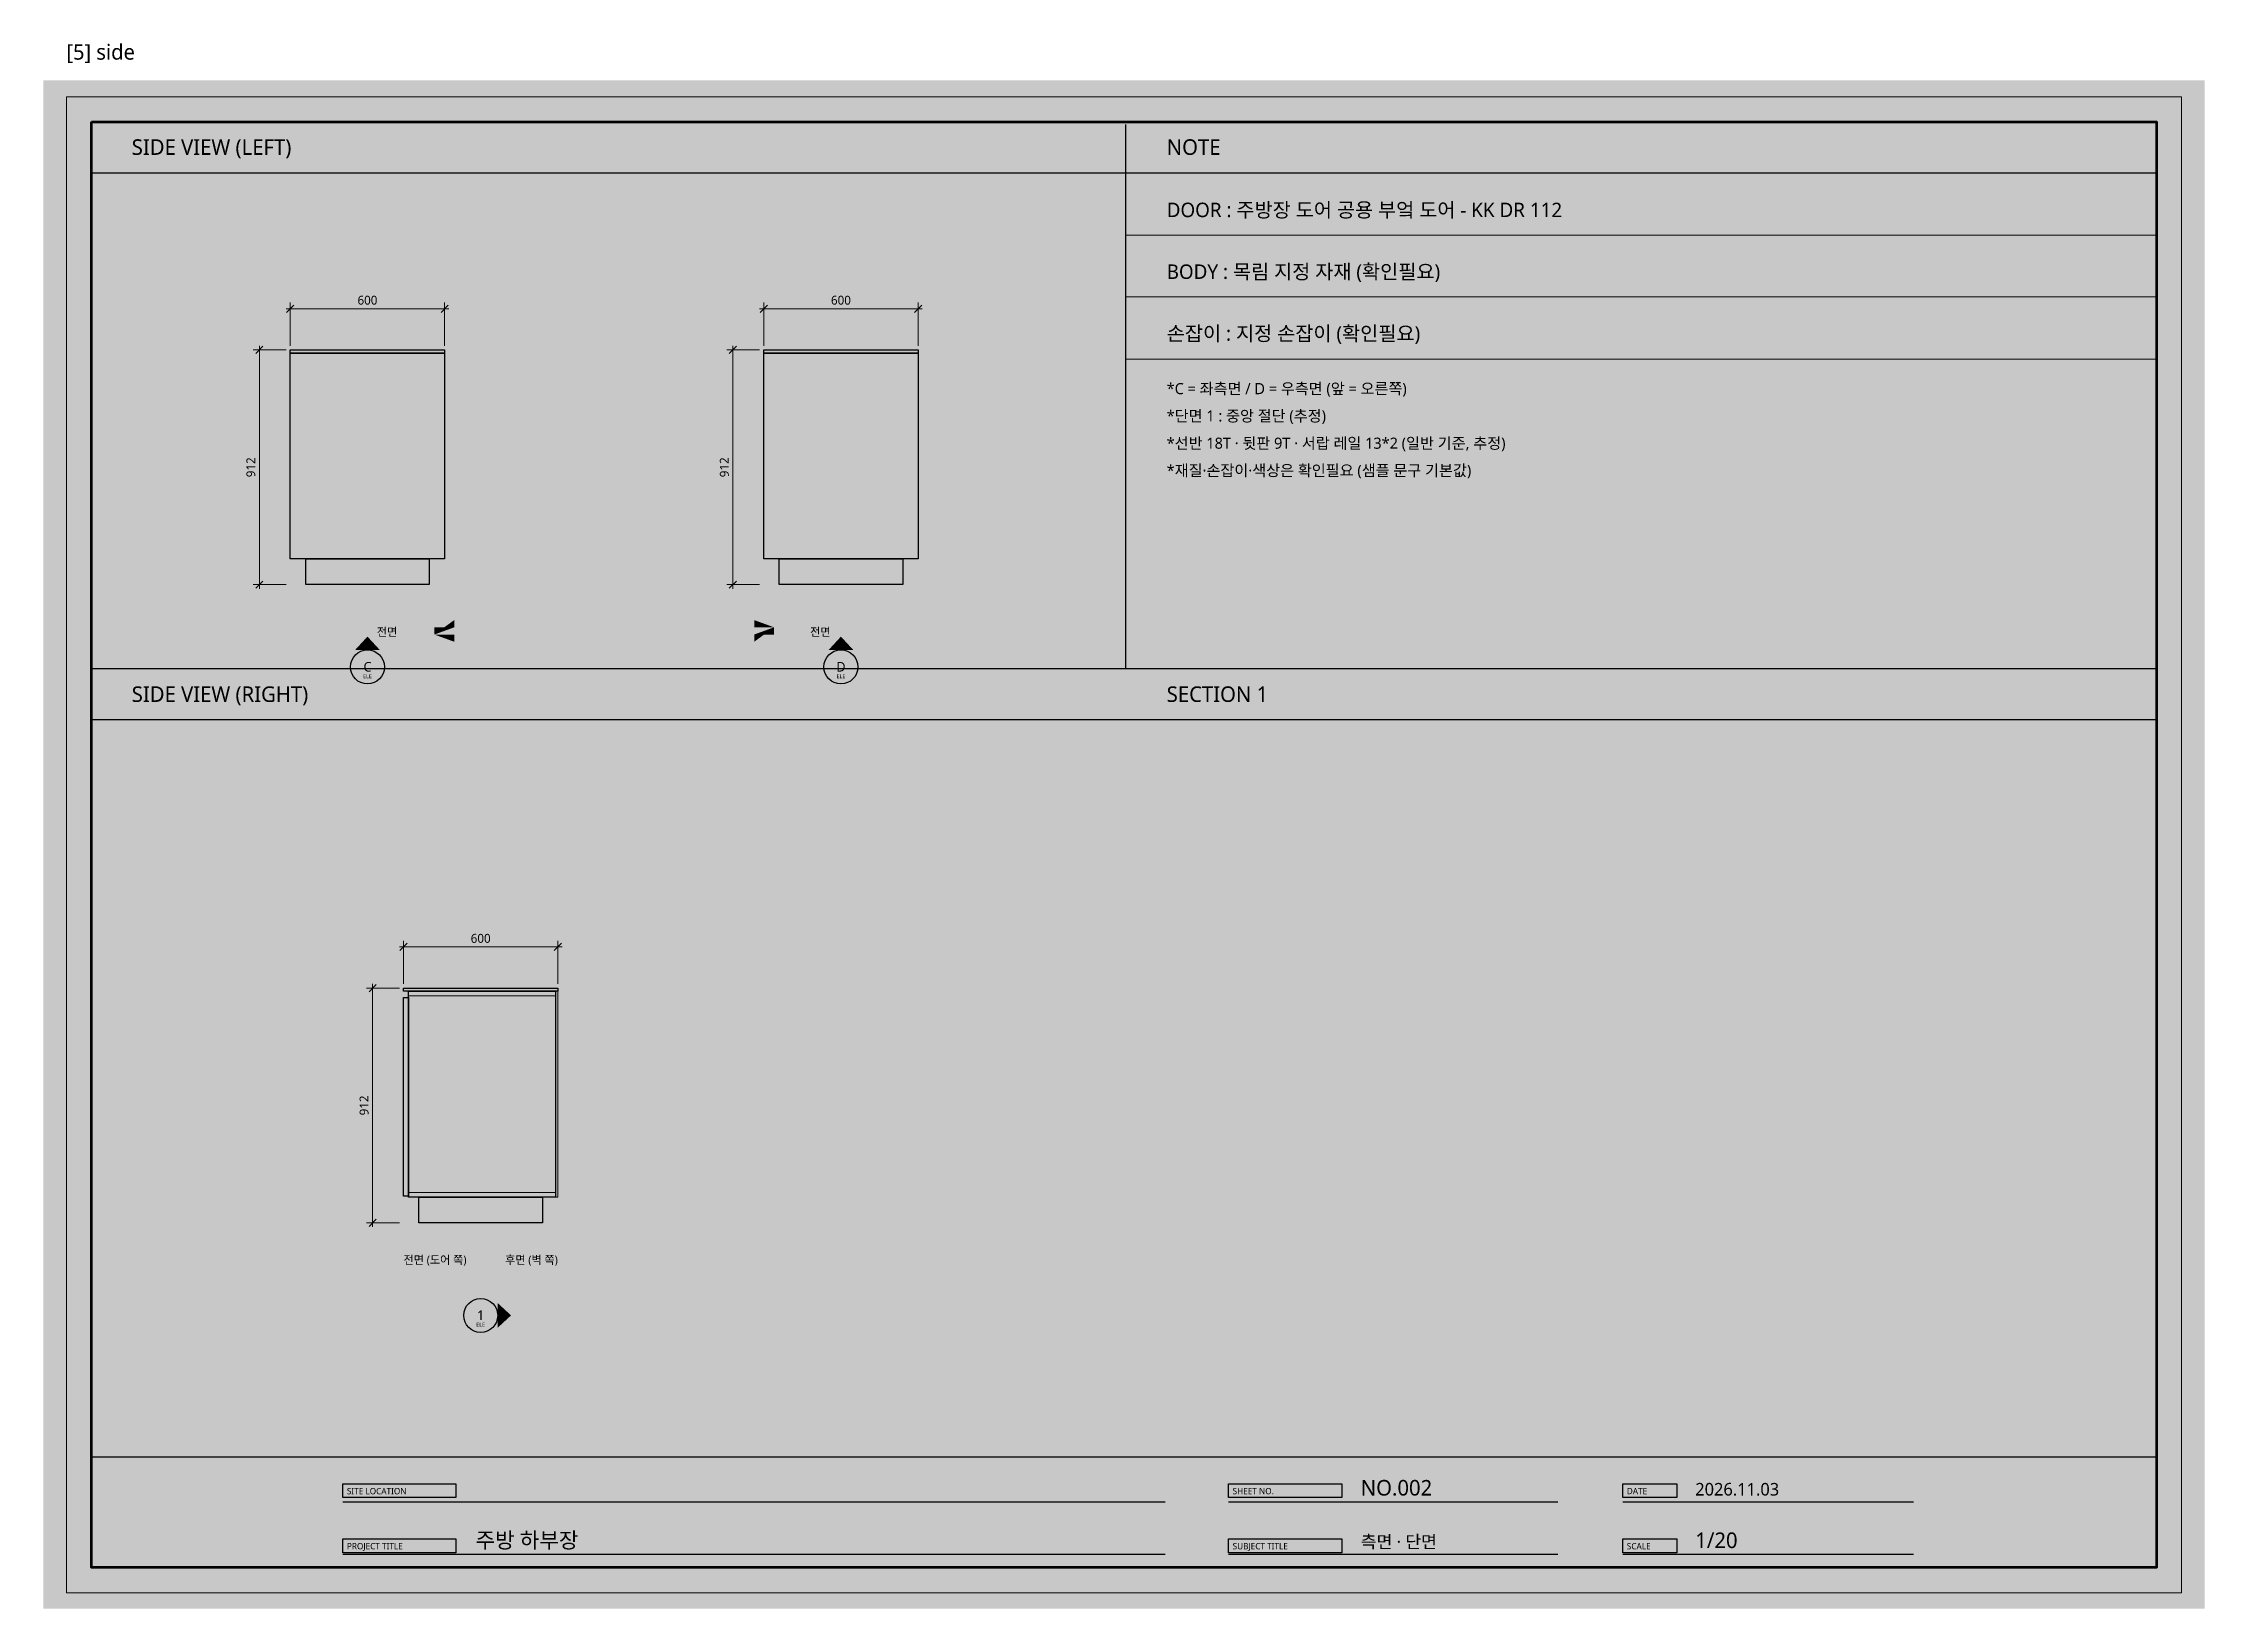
# Model space of a CAD drawing. Header units: millimetres. Extents: x 0 to 3420, y 0 to 304.
# Drawn here: x 2000 to 2420, y 0 to 304.2 of the extents above; entities that cross this region are included whole.
import ezdxf
from ezdxf.enums import TextEntityAlignment as Align

# ---------------------------------------------------------------- set-up
doc = ezdxf.new("R2010")
doc.units = ezdxf.units.MM
for name, color, linetype, lineweight, true_color in [('BG', 7, 'Continuous', 0, 0xffffff), ('DIM', 7, 'Continuous', 13, 0x969696), ('FRAME', 7, 'Continuous', 100, 0x000000), ('NOTE_RED', 7, 'Continuous', 25, 0xde0038), ('OUTLINE', 7, 'Continuous', 25, 0x000000), ('SHEET_FRAME_INFO', 7, 'Continuous', 0, 0x5a5a5a), ('TEXT', 7, 'Continuous', 13, 0x000000), ('THIN', 7, 'Continuous', 5, 0x6e6e6e)]:
    doc.layers.add(name, color=color, linetype=linetype, lineweight=lineweight, true_color=true_color)
doc.styles.add('MALGUN', font='malgun.ttf')

msp = doc.modelspace()

# ---------------------------------------------------------------- texts
at = {"layer": 'NOTE_RED', "true_color": 0xde0038, "style": 'MALGUN'}
for s, height, p in [('손잡이 : 지정 손잡이 (확인필요)', 2.808, (2218.3, 246.4)), ('*재질·손잡이·색상은 확인필요 (샘플 문구 기본값)', 2.16, (2218.3, 220.1))]:
    msp.add_text(s, height=height, dxfattribs=at).set_placement(p)
at = {"layer": 'SHEET_FRAME_INFO', "true_color": 0x5a5a5a, "style": 'MALGUN'}
msp.add_text('[5] side', height=3, dxfattribs=at).set_placement((2004.5, 301))
at = {"layer": 'TEXT', "true_color": 0x000000, "style": 'MALGUN'}
for s, height, p in [('SIDE VIEW (LEFT)', 3.024, (2017.2, 282.5)), ('NOTE', 3.024, (2218.3, 282.5)), ('DOOR : 주방장 도어^J공용 부엌 도어 - KK DR 112', 2.808, (2218.3, 270.4)), ('BODY : 목림 지정 자재 (확인필요)', 2.808, (2218.3, 258.4)), ('*C = 좌측면 / D = 우측면 (앞 = 오른쪽)', 2.16, (2218.3, 236)), ('*단면 1 : 중앙 절단 (추정)', 2.16, (2218.3, 230.7)), ('*선반 18T · 뒷판 9T · 서랍 레일 13*2 (일반 기준, 추정)', 2.16, (2218.3, 225.4)), ('전면', 1.584, (2064.82, 189)), ('전면', 1.584, (2149, 189)), ('SIDE VIEW (RIGHT)', 3.024, (2017.2, 176.2)), ('SECTION 1', 3.024, (2218.3, 176.2)), ('전면 (도어 쪽)', 1.584, (2070, 67)), ('NO.002', 3.024, (2256, 22)), ('2026.11.03', 2.448, (2321, 22)), ('주방 하부장', 3.024, (2084, 11.8)), ('측면 · 단면', 2.448, (2256, 11.8)), ('1/20', 3.024, (2321, 11.8))]:
    msp.add_text(s, height=height, dxfattribs=at).set_placement(p)
for s, height, p in [('600', 1.728, (2063, 253.4)), ('600', 1.728, (2155, 253.4)), ('ELE', 0.792, (2063, 180.8)), ('C', 1.87, (2063, 182.1)), ('ELE', 0.792, (2155, 180.8)), ('D', 1.87, (2155, 182.1)), ('600', 1.728, (2085, 129.4)), ('ELE', 0.792, (2085, 54.8)), ('1', 1.87, (2085, 56.1))]:
    msp.add_text(s, height=height, dxfattribs=at).set_placement(p, align=Align.CENTER)
for p in [(2041.2, 221.8), (2133.2, 221.8), (2063.2, 97.8)]:
    msp.add_text('912', height=1.728, rotation=90, dxfattribs=at).set_placement(p, align=Align.CENTER)
msp.add_text('후면 (벽 쪽)', height=1.584, dxfattribs=at).set_placement((2100, 67), align=Align.RIGHT)
at = {"layer": 'TEXT', "true_color": 0xffffff, "style": 'MALGUN'}
for s, p in [('SITE LOCATION', (2059, 22.25)), ('SHEET NO.', (2231.1, 22.25)), ('DATE', (2307.7, 22.25)), ('PROJECT TITLE', (2059, 11.55)), ('SUBJECT TITLE', (2231.1, 11.55)), ('SCALE', (2307.7, 11.55))]:
    msp.add_text(s, height=1.224, dxfattribs=at).set_placement(p)

# ---------------------------------------------------------------- linework, layer by layer
at = {"layer": 'BG', "lineweight": 0, "true_color": 0xffffff}
msp.add_solid([(2000, 0), (2420, 0), (2000, 297), (2420, 297)], dxfattribs=at)
at = {"layer": 'DIM', "lineweight": 13, "true_color": 0x969696}
for p, q in [((2047.2, 252.6), (2078.8, 252.6)), ((2048, 245.4), (2048, 253.8)), ((2078, 245.4), (2078, 253.8)), ((2139.2, 252.6), (2170.8, 252.6)), ((2140, 245.4), (2140, 253.8)), ((2170, 245.4), (2170, 253.8)), ((2047.2, 244.6), (2040.8, 244.6)), ((2042, 245.4), (2042, 198.2)), ((2139.2, 244.6), (2132.8, 244.6)), ((2134, 245.4), (2134, 198.2)), ((2047.2, 199), (2040.8, 199)), ((2139.2, 199), (2132.8, 199)), ((2069.2, 128.6), (2100.8, 128.6)), ((2070, 121.4), (2070, 129.8)), ((2100, 121.4), (2100, 129.8)), ((2069.2, 120.6), (2062.8, 120.6)), ((2064, 121.4), (2064, 74.2)), ((2069.2, 75), (2062.8, 75))]:
    msp.add_line(p, q, dxfattribs=at)
at = {"layer": 'DIM', "lineweight": 13, "true_color": 0x5a5a5a}
for p, q in [((2047.3, 251.9), (2048.7, 253.3)), ((2077.3, 251.9), (2078.7, 253.3)), ((2139.3, 251.9), (2140.7, 253.3)), ((2169.3, 251.9), (2170.7, 253.3)), ((2041.3, 243.9), (2042.7, 245.3)), ((2133.3, 243.9), (2134.7, 245.3)), ((2041.3, 198.3), (2042.7, 199.7)), ((2133.3, 198.3), (2134.7, 199.7)), ((2069.3, 127.9), (2070.7, 129.3)), ((2099.3, 127.9), (2100.7, 129.3)), ((2063.3, 119.9), (2064.7, 121.3)), ((2063.3, 74.3), (2064.7, 75.7))]:
    msp.add_line(p, q, dxfattribs=at)
at = {"layer": 'FRAME', "lineweight": 25, "true_color": 0x000000}
for p, q in [((2210.3, 288.4), (2210.3, 182.7)), ((2009.4, 279), (2410.6, 279)), ((2009.4, 182.7), (2410.6, 182.7)), ((2009.4, 172.8), (2410.6, 172.8)), ((2009.4, 29.5), (2410.6, 29.5))]:
    msp.add_line(p, q, dxfattribs=at)
at = {"layer": 'FRAME', "lineweight": 13, "true_color": 0x000000}
for p, q in [((2210.3, 266.9), (2410.6, 266.9)), ((2210.3, 254.9), (2410.6, 254.9)), ((2210.3, 242.8), (2410.6, 242.8))]:
    msp.add_line(p, q, dxfattribs=at)
msp.add_lwpolyline([(2004.5, 293.8), (2415.5, 293.8), (2415.5, 3.1), (2004.5, 3.1)], close=True, dxfattribs=at)
at = {"layer": 'FRAME', "lineweight": 100, "true_color": 0x000000}
msp.add_lwpolyline([(2009.4, 288.9), (2410.6, 288.9), (2410.6, 8), (2009.4, 8)], close=True, dxfattribs=at)
at = {"layer": 'FRAME', "lineweight": 0, "true_color": 0x555555}
for points in [[(2058.2, 24.3), (2080.2, 24.3), (2058.2, 21.6), (2080.2, 21.6)], [(2230.3, 24.3), (2252.3, 24.3), (2230.3, 21.6), (2252.3, 21.6)], [(2306.9, 24.3), (2317.4, 24.3), (2306.9, 21.6), (2317.4, 21.6)], [(2058.2, 13.6), (2080.2, 13.6), (2058.2, 10.9), (2080.2, 10.9)], [(2230.3, 13.6), (2252.3, 13.6), (2230.3, 10.9), (2252.3, 10.9)], [(2306.9, 13.6), (2317.4, 13.6), (2306.9, 10.9), (2317.4, 10.9)]]:
    msp.add_solid(points, dxfattribs=at)
at = {"layer": 'OUTLINE', "lineweight": 25, "true_color": 0x000000}
for p, q in [((2058.2, 20.8), (2218, 20.8)), ((2230.3, 20.8), (2294.3, 20.8)), ((2306.9, 20.8), (2363.4, 20.8)), ((2058.2, 10.6), (2218, 10.6)), ((2230.3, 10.6), (2294.3, 10.6)), ((2306.9, 10.6), (2363.4, 10.6))]:
    msp.add_line(p, q, dxfattribs=at)
for points in [[(2048, 244.6), (2078, 244.6), (2078, 244), (2048, 244)], [(2048, 244), (2078, 244), (2078, 204), (2048, 204)], [(2140, 244.6), (2170, 244.6), (2170, 244), (2140, 244)], [(2140, 244), (2170, 244), (2170, 204), (2140, 204)], [(2051, 204), (2075, 204), (2075, 199), (2051, 199)], [(2143, 204), (2167, 204), (2167, 199), (2143, 199)], [(2070, 120.6), (2100, 120.6), (2100, 120), (2070, 120)], [(2070, 118.75), (2071, 118.75), (2071, 80.2), (2070, 80.2)], [(2071, 120), (2099.55, 120), (2099.55, 80), (2071, 80)], [(2073, 80), (2097, 80), (2097, 75), (2073, 75)], [(2058.2, 24.3), (2080.2, 24.3), (2080.2, 21.6), (2058.2, 21.6)], [(2230.3, 24.3), (2252.3, 24.3), (2252.3, 21.6), (2230.3, 21.6)], [(2306.9, 24.3), (2317.4, 24.3), (2317.4, 21.6), (2306.9, 21.6)], [(2058.2, 13.6), (2080.2, 13.6), (2080.2, 10.9), (2058.2, 10.9)], [(2230.3, 13.6), (2252.3, 13.6), (2252.3, 10.9), (2230.3, 10.9)], [(2306.9, 13.6), (2317.4, 13.6), (2317.4, 10.9), (2306.9, 10.9)]]:
    msp.add_lwpolyline(points, close=True, dxfattribs=at)
for centre in [(2063, 183), (2155, 183), (2085, 57)]:
    msp.add_circle(centre, 3.3, dxfattribs=at)
at = {"layer": 'OUTLINE', "lineweight": 0, "true_color": 0xe1e1e1}
for points in [[(2063.82, 190.98), (2070, 190.98), (2063.82, 188.23), (2070, 188.23)], [(2148, 190.98), (2154.18, 190.98), (2148, 188.23), (2154.18, 188.23)]]:
    msp.add_solid(points, dxfattribs=at)
at = {"layer": 'OUTLINE', "lineweight": 0, "true_color": 0x000000}
for points in [[(2076, 189.3), (2083, 190), (2079.85, 192.1)], [(2076, 189.3), (2079.85, 192.1), (2079.85, 190.7)], [(2076, 189.3), (2079.85, 190.7), (2076, 190.7)], [(2076, 189.3), (2079.85, 187.9), (2083, 190)], [(2076, 189.3), (2079.85, 189.3), (2079.85, 187.9)], [(2142, 190.7), (2138.15, 192.1), (2135, 190)], [(2142, 190.7), (2135, 190), (2138.15, 187.9)], [(2142, 190.7), (2138.15, 190.7), (2138.15, 192.1)], [(2142, 190.7), (2138.15, 187.9), (2138.15, 189.3)], [(2142, 190.7), (2138.15, 189.3), (2142, 189.3)], [(2060.6, 186.3), (2065.4, 186.3), (2063, 188.9)], [(2152.6, 186.3), (2157.4, 186.3), (2155, 188.9)], [(2088.3, 59.4), (2088.3, 54.6), (2090.9, 57)]]:
    msp.add_solid(points, dxfattribs=at)
at = {"layer": 'THIN', "lineweight": 5, "true_color": 0x6e6e6e}
for points in [[(2071, 119.1), (2099.55, 119.1), (2099.55, 120), (2071, 120)], [(2099.55, 120), (2100, 120), (2100, 80), (2099.55, 80)], [(2071, 80), (2099.55, 80), (2099.55, 80.9), (2071, 80.9)]]:
    msp.add_lwpolyline(points, close=True, dxfattribs=at)

msp.set_redraw_order([(e.dxf.handle, doc.entitydb.next_handle()) for e in msp.query("TEXT MTEXT ATTDEF DIMENSION ARC_DIMENSION")])  # texts and dimensions are drawn at this point

doc.saveas('drawing.dxf')
